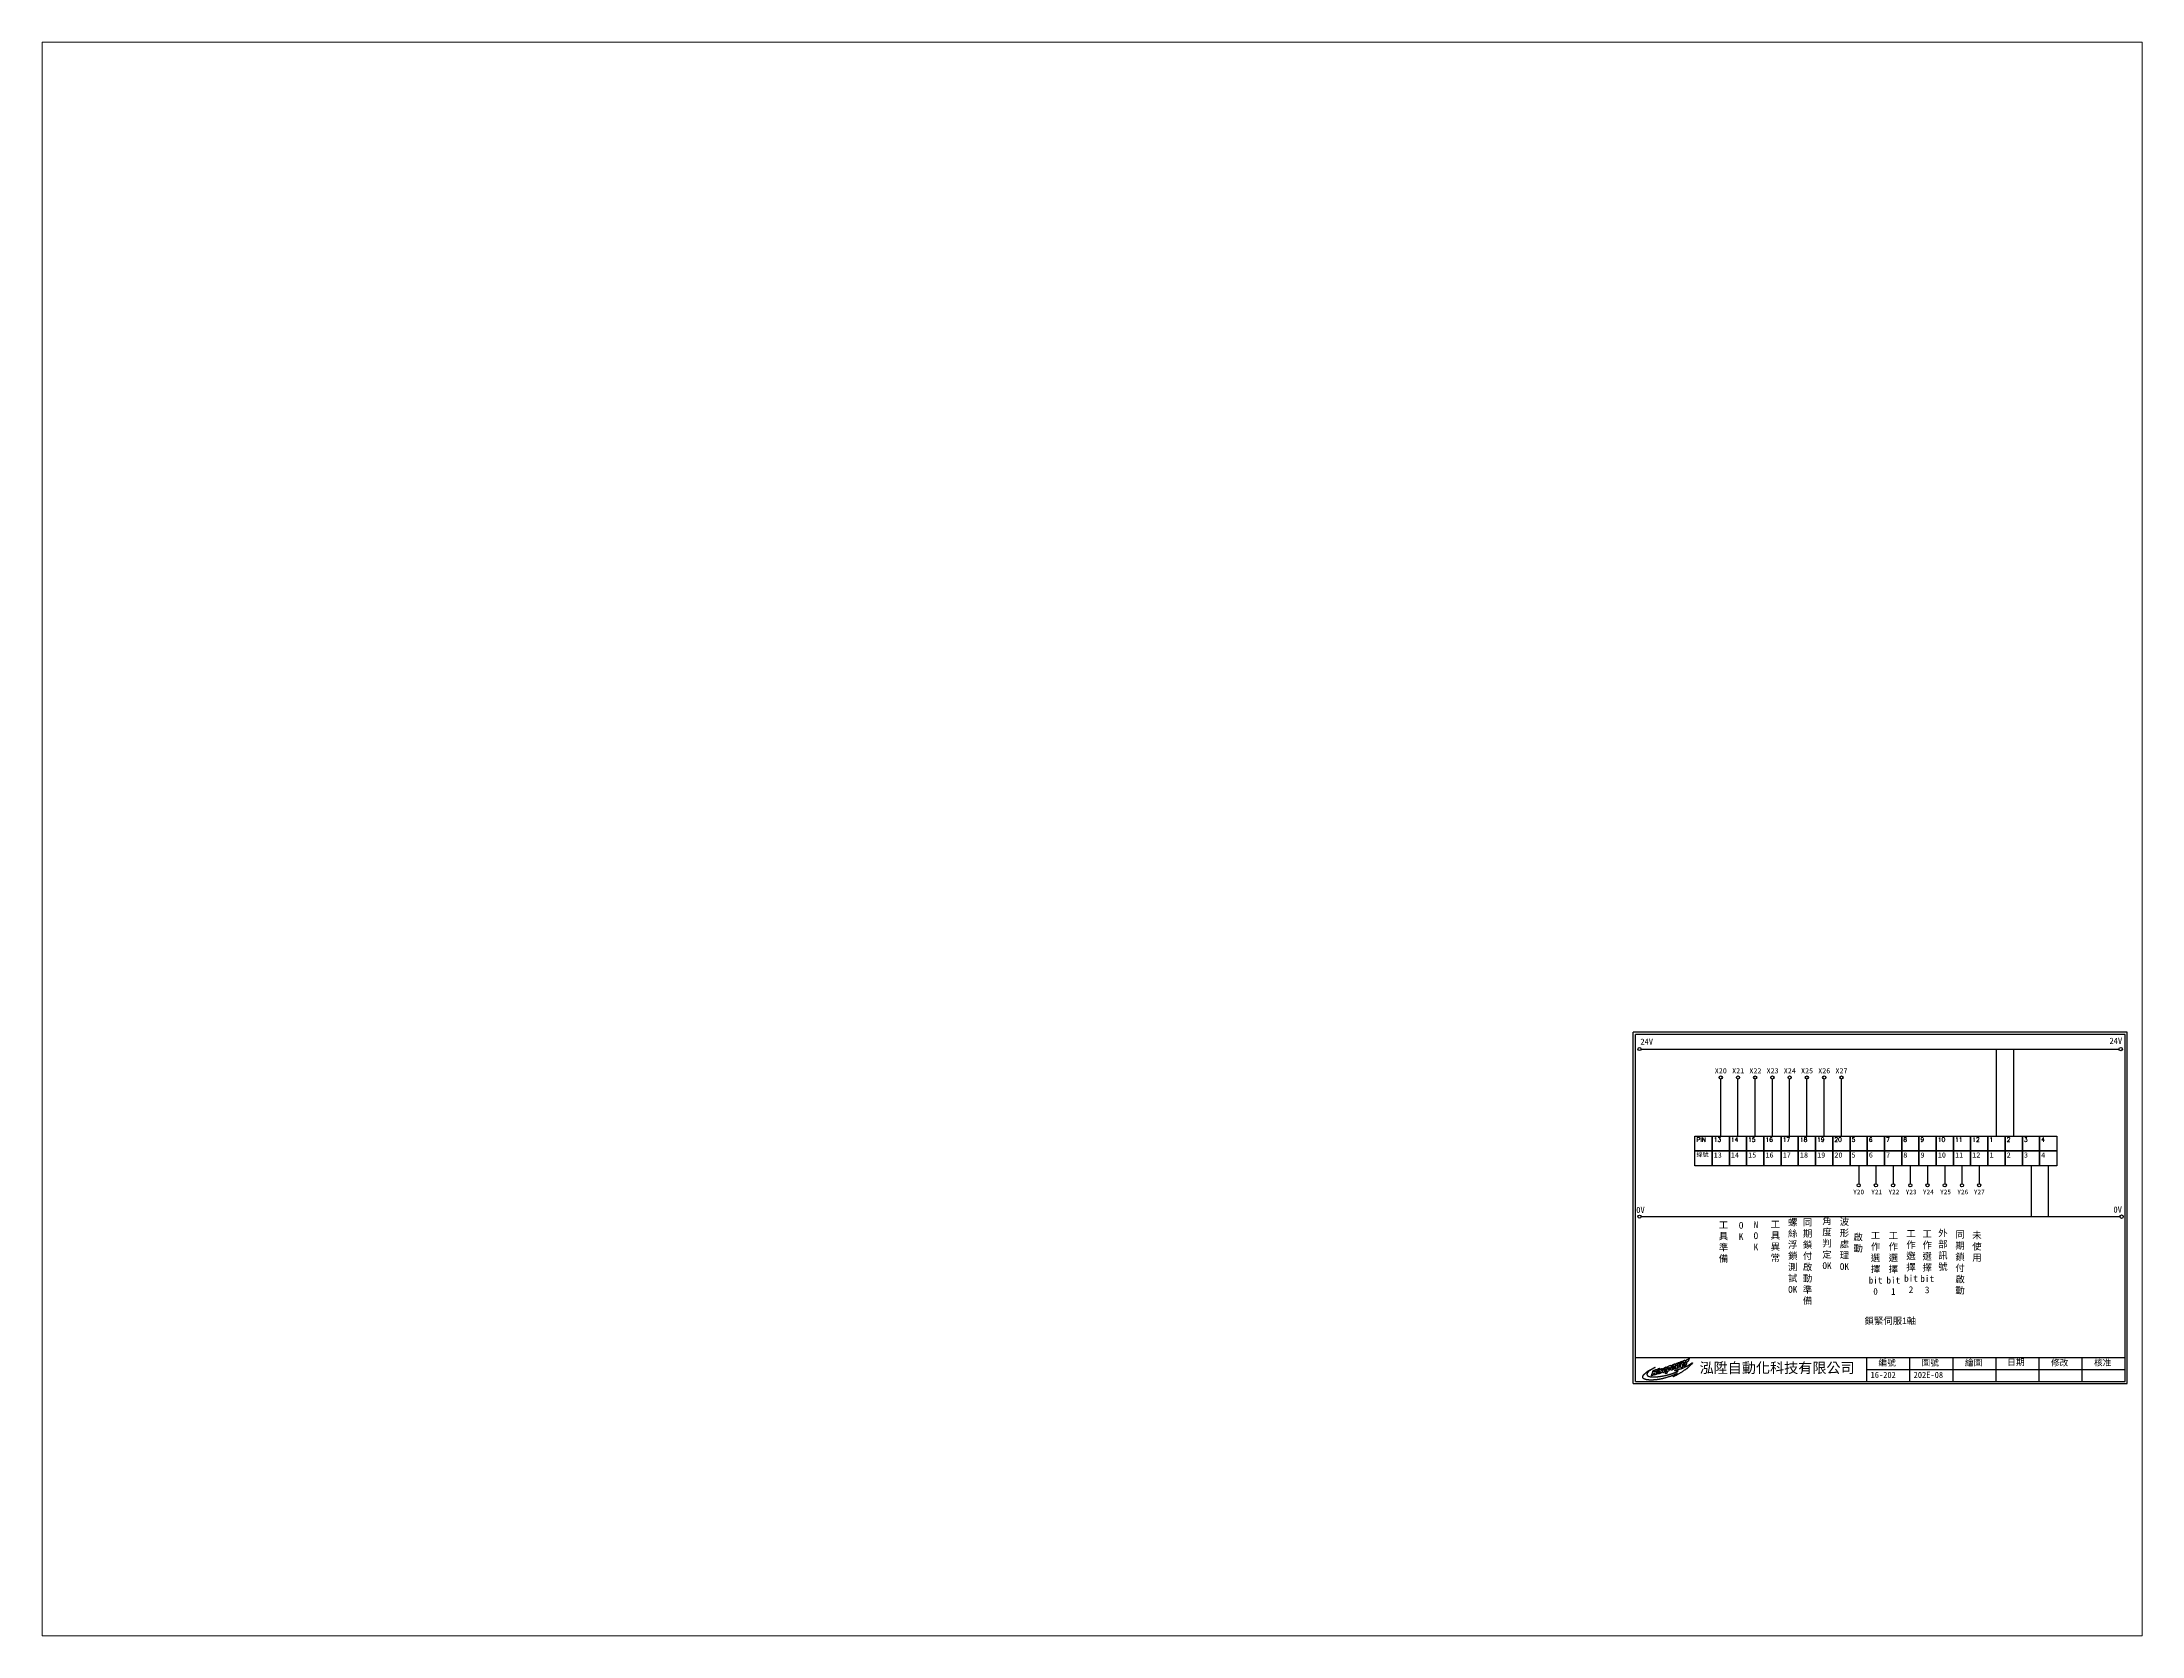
# Paper-space layout '配置1' of a CAD drawing. Extents: x 26 to 231, y 20 to 176.
# The model-space entities are those that its viewports show. They can reach past a viewport. Long polylines and large blocks are cut down to what shows.
import ezdxf

# ---------------------------------------------------------------- set-up
doc = ezdxf.new("R2010")
doc.units = 0
doc.layers.get('0').update_dxf_attribs({"linetype": 'CONTINUOUS'})
for name, color, linetype in [('圖框層', 7, 'CONTINUOUS'), ('標尺寸層', 3, 'CONTINUOUS'), ('輪廓線層', 7, 'CONTINUOUS')]:
    doc.layers.add(name, color=color, linetype=linetype)
doc.styles.add('CNS', font='romanc.shx', dxfattribs={"bigfont": 'chineset.shx'})
doc.styles.add('STSL', font='kaiu.ttf')

msp = doc.modelspace()

# ---------------------------------------------------------------- linework, layer by layer
for p, q in [((1136.8, -67.5), (1136.8, -17)), ((1146.8, -67.5), (1146.8, -17)), ((1056.7, -84.8), (1056.7, -95.2)), ((1066.7, -84.8), (1066.7, -95.2)), ((1076.7, -84.8), (1076.7, -95.2)), ((1086.7, -84.8), (1086.7, -95.2)), ((1096.7, -84.8), (1096.7, -95.2)), ((1106.7, -84.8), (1106.7, -95.2)), ((1116.7, -84.8), (1116.7, -95.2)), ((1126.7, -84.8), (1126.7, -95.2)), ((1156.8, -84.8), (1156.8, -114.3)), ((1166.8, -84.8), (1166.8, -114.3))]:
    msp.add_line(p, q)
for points in [[(961.6, -67.5), (971.6, -67.5), (971.6, -76.1), (961.6, -76.1)], [(971.6, -67.5), (981.6, -67.5), (981.6, -76.1), (971.6, -76.1)], [(981.6, -67.5), (991.6, -67.5), (991.6, -76.1), (981.6, -76.1)], [(991.6, -67.5), (1001.6, -67.5), (1001.6, -76.1), (991.6, -76.1)], [(1001.6, -67.5), (1011.6, -67.5), (1011.6, -76.1), (1001.6, -76.1)], [(1011.6, -67.5), (1021.6, -67.5), (1021.6, -76.1), (1011.6, -76.1)], [(1021.6, -67.5), (1031.7, -67.5), (1031.7, -76.1), (1021.6, -76.1)], [(1031.7, -67.5), (1041.7, -67.5), (1041.7, -76.1), (1031.7, -76.1)], [(1041.7, -67.5), (1051.7, -67.5), (1051.7, -76.1), (1041.7, -76.1)], [(1051.7, -67.5), (1061.7, -67.5), (1061.7, -76.1), (1051.7, -76.1)], [(1061.7, -67.5), (1071.7, -67.5), (1071.7, -76.1), (1061.7, -76.1)], [(1071.7, -67.5), (1081.7, -67.5), (1081.7, -76.1), (1071.7, -76.1)], [(1081.7, -67.5), (1091.7, -67.5), (1091.7, -76.1), (1081.7, -76.1)], [(1091.7, -67.5), (1101.7, -67.5), (1101.7, -76.1), (1091.7, -76.1)], [(1101.7, -67.5), (1111.7, -67.5), (1111.7, -76.1), (1101.7, -76.1)], [(1111.7, -67.5), (1121.7, -67.5), (1121.7, -76.1), (1111.7, -76.1)], [(1121.7, -67.5), (1131.8, -67.5), (1131.8, -76.1), (1121.7, -76.1)], [(1131.8, -67.5), (1141.8, -67.5), (1141.8, -76.1), (1131.8, -76.1)], [(1141.8, -67.5), (1151.8, -67.5), (1151.8, -76.1), (1141.8, -76.1)], [(1151.8, -67.5), (1161.8, -67.5), (1161.8, -76.1), (1151.8, -76.1)], [(1161.8, -67.5), (1171.8, -67.5), (1171.8, -76.1), (1161.8, -76.1)], [(961.6, -76.1), (971.6, -76.1), (971.6, -84.8), (961.6, -84.8)], [(971.6, -76.1), (981.6, -76.1), (981.6, -84.8), (971.6, -84.8)], [(981.6, -76.1), (991.6, -76.1), (991.6, -84.8), (981.6, -84.8)], [(991.6, -76.1), (1001.6, -76.1), (1001.6, -84.8), (991.6, -84.8)], [(1001.6, -76.1), (1011.6, -76.1), (1011.6, -84.8), (1001.6, -84.8)], [(1011.6, -76.1), (1021.6, -76.1), (1021.6, -84.8), (1011.6, -84.8)], [(1021.6, -76.1), (1031.7, -76.1), (1031.7, -84.8), (1021.6, -84.8)], [(1031.7, -76.1), (1041.7, -76.1), (1041.7, -84.8), (1031.7, -84.8)], [(1041.7, -76.1), (1051.7, -76.1), (1051.7, -84.8), (1041.7, -84.8)], [(1051.7, -76.1), (1061.7, -76.1), (1061.7, -84.8), (1051.7, -84.8)], [(1061.7, -76.1), (1071.7, -76.1), (1071.7, -84.8), (1061.7, -84.8)], [(1071.7, -76.1), (1081.7, -76.1), (1081.7, -84.8), (1071.7, -84.8)], [(1081.7, -76.1), (1091.7, -76.1), (1091.7, -84.8), (1081.7, -84.8)], [(1091.7, -76.1), (1101.7, -76.1), (1101.7, -84.8), (1091.7, -84.8)], [(1101.7, -76.1), (1111.7, -76.1), (1111.7, -84.8), (1101.7, -84.8)], [(1111.7, -76.1), (1121.7, -76.1), (1121.7, -84.8), (1111.7, -84.8)], [(1121.7, -76.1), (1131.8, -76.1), (1131.8, -84.8), (1121.7, -84.8)], [(1131.8, -76.1), (1141.8, -76.1), (1141.8, -84.8), (1131.8, -84.8)], [(1141.8, -76.1), (1151.8, -76.1), (1151.8, -84.8), (1141.8, -84.8)], [(1151.8, -76.1), (1161.8, -76.1), (1161.8, -84.8), (1151.8, -84.8)], [(1161.8, -76.1), (1171.8, -76.1), (1171.8, -84.8), (1161.8, -84.8)]]:
    msp.add_lwpolyline(points, close=True)
for centre in [(1208.9, -17), (1209.4, -114.3)]:
    msp.add_circle(centre, 1)
at = {"layer": '圖框層', "color": 7}
for p, q in [((1212.7, -7.2), (925.7, -7.2)), ((925.7, -211.2), (925.7, -7.2)), ((1211.5, -8.5), (927, -8.5)), ((927, -210), (927, -8.5)), ((1211.5, -210), (1211.5, -8.5)), ((1212.7, -211.2), (1212.7, -7.2)), ((927, -196), (1211.5, -196)), ((1061.5, -210), (1061.5, -196)), ((1061.5, -203), (1211.5, -203)), ((1086.5, -210), (1086.5, -196)), ((1111.5, -210), (1111.5, -196)), ((1136.5, -210), (1136.5, -196)), ((1161.5, -210), (1161.5, -196)), ((1186.5, -210), (1186.5, -196)), ((925.7, -211.2), (1212.7, -211.2)), ((927, -210), (1211.5, -210))]:
    msp.add_line(p, q, dxfattribs=at)
at = {"layer": '標尺寸層', "color": 7}
for p, q in [((930.3, -17), (1207.9, -17)), ((930.5, -114.3), (1208.4, -114.3))]:
    msp.add_line(p, q, dxfattribs=at)
at = {"layer": '標尺寸層'}
for p, q in [((976.6, -67.5), (976.6, -34.4)), ((986.6, -67.5), (986.6, -34.4)), ((996.6, -67.5), (996.6, -34.4)), ((1006.6, -67.5), (1006.6, -34.4)), ((1016.6, -67.5), (1016.6, -34.4)), ((1026.6, -67.5), (1026.6, -34.4)), ((1036.7, -67.5), (1036.7, -34.4)), ((1046.7, -67.5), (1046.7, -34.4))]:
    msp.add_line(p, q, dxfattribs=at)
at = {"layer": '標尺寸層', "color": 7}
for centre in [(929.4, -17), (976.6, -33.5), (986.6, -33.5), (996.6, -33.5), (1006.6, -33.5), (1016.6, -33.5), (1026.6, -33.5), (1036.7, -33.5), (1046.7, -33.5), (1056.7, -96.1), (1066.7, -96.1), (1076.7, -96.1), (1086.7, -96.1), (1096.7, -96.1), (1106.7, -96.1), (1116.7, -96.1), (1126.7, -96.1), (929.4, -114.3)]:
    msp.add_circle(centre, 0.92, dxfattribs=at)
at = {"layer": '輪廓線層', "color": 1}
msp.add_lwpolyline([(950.3, -205.8), (950.1, -205.9), (949.8, -206), (949.5, -206.2), (949.2, -206.3), (948.9, -206.4), (948.5, -206.5), (948.2, -206.7), (948, -206.8), (947.7, -206.9), (947.5, -207), (947.3, -207.1), (947, -207.1), (946.8, -207.2), (946.6, -207.3), (946.4, -207.3), (946.2, -207.4), (945.9, -207.5), (945.6, -207.6), (945.3, -207.7), (945, -207.7), (944.7, -207.8), (944.5, -207.9), (944.2, -208), (943.9, -208.1), (943.6, -208.1), (943.4, -208.2), (943.2, -208.2), (943, -208.3), (942.7, -208.4), (942.5, -208.4), (942.4, -208.4), (942.2, -208.5), (942, -208.5), (941.8, -208.6), (941.6, -208.6), (941.4, -208.6), (941.2, -208.7), (941, -208.7), (940.9, -208.8), (940.7, -208.8), (940.5, -208.8), (940.3, -208.8), (940.1, -208.9), (940, -208.9), (939.8, -208.9), (939.6, -208.9), (939.4, -209), (939.3, -209), (939.1, -209), (938.9, -209), (938.8, -209), (938.6, -209.1), (938.5, -209.1), (938.3, -209.1), (938.2, -209.1), (938, -209.1), (937.8, -209.1), (937.6, -209.1), (937.5, -209.2), (937.3, -209.2), (937.1, -209.2), (936.9, -209.2), (936.8, -209.2), (936.6, -209.2), (936.4, -209.2), (936.3, -209.2), (936.1, -209.2), (936, -209.2), (935.9, -209.2), (935.7, -209.2), (935.6, -209.2), (935.5, -209.2), (935.3, -209.2), (935.2, -209.2), (935.1, -209.2), (935, -209.2), (934.9, -209.2), (934.8, -209.1), (934.6, -209.1), (934.5, -209.1), (934.4, -209.1), (934.3, -209.1), (934.2, -209.1), (934, -209.1), (933.9, -209), (933.8, -209), (933.6, -209), (933.5, -209), (933.3, -208.9), (933.2, -208.9), (933.1, -208.9), (932.9, -208.8), (932.8, -208.8), (932.7, -208.8), (932.6, -208.7), (932.4, -208.7), (932.3, -208.6), (932.2, -208.6), (932.1, -208.5), (932, -208.5), (932, -208.4), (931.9, -208.4), (931.8, -208.3), (931.8, -208.3), (931.7, -208.2), (931.7, -208.2), (931.6, -208.2), (931.6, -208.1), (931.6, -208.1), (931.6, -208), (931.5, -208), (931.5, -208), (931.5, -207.9), (931.5, -207.9), (931.5, -207.9), (931.5, -207.8), (931.4, -207.8), (931.4, -207.8), (931.4, -207.7), (931.4, -207.7), (931.4, -207.7), (931.4, -207.6), (931.4, -207.6), (931.4, -207.6), (931.4, -207.5), (931.4, -207.5), (931.4, -207.5), (931.4, -207.4), (931.4, -207.4), (931.4, -207.4), (931.4, -207.3), (931.4, -207.3), (931.4, -207.3), (931.4, -207.2), (931.4, -207.2), (931.4, -207.1), (931.4, -207.1), (931.4, -207.1), (931.4, -207), (931.4, -207), (931.4, -206.9), (931.4, -206.9), (931.4, -206.8), (931.5, -206.8), (931.5, -206.7), (931.5, -206.7), (931.6, -206.6), (931.6, -206.5), (931.7, -206.5), (931.7, -206.4), (931.8, -206.3), (931.8, -206.2), (931.9, -206.1), (932, -206), (932.1, -205.9), (932.1, -205.8), (932.2, -205.7), (932.3, -205.6), (932.4, -205.5), (932.5, -205.4), (932.6, -205.3), (932.8, -205.2), (932.9, -205.1), (933, -205), (933.1, -204.9), (933.3, -204.8), (933.4, -204.7), (933.5, -204.6), (933.7, -204.5), (933.8, -204.4), (933.9, -204.3), (934.1, -204.2), (934.2, -204.1), (934.3, -204), (934.5, -203.9), (934.6, -203.9), (934.7, -203.8), (934.8, -203.7), (934.9, -203.6), (935.1, -203.6), (935.2, -203.5), (935.3, -203.4), (935.4, -203.4), (935.5, -203.3), (935.6, -203.3), (935.7, -203.2), (935.8, -203.1), (935.9, -203.1), (936.1, -203), (936.2, -202.9), (936.3, -202.8), (936.5, -202.8), (936.7, -202.7), (936.9, -202.6), (937.1, -202.4), (937.3, -202.3), (937.5, -202.2), (937.7, -202.1), (937.9, -202), (938, -202), (938.1, -201.9), (938.2, -201.9), (938.3, -201.8), (938.4, -201.8), (938.4, -201.8), (938.4, -201.8), (938.4, -201.9), (938.4, -201.9), (938.4, -201.9), (938.3, -201.9), (938.2, -202), (938.2, -202), (938.1, -202.1), (938, -202.1), (937.9, -202.2), (937.8, -202.2), (937.7, -202.3), (937.6, -202.3), (937.5, -202.4), (937.4, -202.5), (937.2, -202.5), (937.1, -202.6), (937, -202.7), (936.9, -202.7), (936.7, -202.8), (936.6, -202.9), (936.5, -203), (936.3, -203.1), (936.2, -203.1), (936.1, -203.2), (936, -203.3), (935.8, -203.4), (935.7, -203.5), (935.6, -203.6), (935.5, -203.6), (935.4, -203.7), (935.3, -203.8), (935.1, -203.9), (935, -204), (934.9, -204.1), (934.8, -204.1), (934.7, -204.2), (934.6, -204.3), (934.5, -204.4), (934.5, -204.5), (934.4, -204.6), (934.3, -204.7), (934.2, -204.7), (934.2, -204.8), (934.1, -204.9), (934, -204.9), (934, -205), (933.9, -205.1), (933.9, -205.1), (933.9, -205.2), (933.8, -205.3), (933.8, -205.3), (933.8, -205.4), (933.8, -205.5), (933.7, -205.5), (933.7, -205.6), (933.7, -205.6), (933.7, -205.7), (933.7, -205.7), (933.7, -205.8), (933.7, -205.8), (933.7, -205.9), (933.7, -205.9), (933.7, -206), (933.7, -206), (933.7, -206.1), (933.7, -206.1), (933.7, -206.1), (933.7, -206.2), (933.8, -206.2), (933.8, -206.3), (933.8, -206.3), (933.8, -206.3), (933.8, -206.4), (933.8, -206.4), (933.9, -206.4), (933.9, -206.5), (933.9, -206.5), (934, -206.5), (934, -206.6), (934, -206.6), (934.1, -206.6), (934.1, -206.6), (934.1, -206.7), (934.2, -206.7), (934.2, -206.7), (934.3, -206.8), (934.3, -206.8), (934.4, -206.8), (934.5, -206.9), (934.5, -206.9), (934.6, -206.9), (934.7, -206.9), (934.7, -207), (934.8, -207), (934.9, -207), (934.9, -207.1), (935, -207.1), (935.1, -207.1), (935.1, -207.1), (935.2, -207.2), (935.3, -207.2), (935.4, -207.2), (935.5, -207.2), (935.5, -207.2), (935.6, -207.3), (935.7, -207.3), (935.8, -207.3), (935.9, -207.3), (936, -207.3), (936.1, -207.3), (936.3, -207.3), (936.4, -207.3), (936.5, -207.4), (936.6, -207.4), (936.8, -207.4), (936.9, -207.4), (937.1, -207.4), (937.2, -207.4), (937.3, -207.4), (937.5, -207.4), (937.7, -207.4), (937.8, -207.4), (938, -207.4), (938.2, -207.4), (938.4, -207.4), (938.6, -207.4), (938.8, -207.4), (939, -207.4), (939.2, -207.3), (939.4, -207.3), (939.5, -207.3), (939.7, -207.3), (939.9, -207.3), (940.1, -207.3), (940.2, -207.2), (940.4, -207.2), (940.6, -207.2), (940.7, -207.2), (940.9, -207.2), (941.1, -207.1), (941.2, -207.1), (941.4, -207.1), (941.6, -207.1), (941.8, -207), (942, -207), (942.2, -207), (942.5, -206.9), (942.7, -206.9), (943, -206.8), (943.2, -206.8), (943.5, -206.7), (943.8, -206.7), (944.1, -206.6), (944.4, -206.5), (944.7, -206.5), (944.9, -206.4), (945.2, -206.3), (945.5, -206.3), (945.7, -206.2), (946, -206.1), (946.2, -206.1), (946.5, -206), (946.7, -205.9), (946.9, -205.9), (947.1, -205.8), (947.3, -205.7), (947.5, -205.7), (947.7, -205.6), (947.8, -205.6), (948, -205.5), (948.1, -205.5), (948.2, -205.5), (948.3, -205.4), (948.4, -205.4), (948.5, -205.3), (948.6, -205.3), (948.8, -205.3), (948.9, -205.2), (949, -205.2), (949.2, -205.1), (949.4, -205), (949.5, -205), (949.7, -204.9), (949.9, -204.8), (950, -204.8), (950.2, -204.7), (950.3, -204.7), (950.5, -204.6), (950.6, -204.6), (950.7, -204.5), (950.8, -204.5), (950.9, -204.4), (951, -204.4), (951.1, -204.4), (951.2, -204.3), (951.4, -204.3), (951.5, -204.2), (951.6, -204.2), (951.6, -204.2), (951.7, -204.1), (951.8, -204.1), (951.8, -204.1), (951.8, -204), (951.8, -204), (951.8, -204), (951.7, -204), (951.7, -204), (951.6, -204), (951.5, -203.9), (951.5, -203.9), (951.4, -203.9), (951.3, -203.9), (951.2, -203.9), (951.1, -203.9), (951.1, -203.9), (951, -203.9), (950.9, -203.9), (950.8, -203.9), (950.7, -203.9), (950.6, -203.8), (950.5, -203.8), (950.4, -203.8), (950.3, -203.8), (950.2, -203.8), (950.2, -203.8), (950.1, -203.8), (950, -203.8), (950, -203.8), (949.9, -203.8), (949.9, -203.7), (949.8, -203.7), (949.8, -203.7), (949.8, -203.7), (949.8, -203.7), (949.8, -203.7), (949.8, -203.7), (949.9, -203.6), (949.9, -203.6), (950, -203.6), (950.1, -203.6), (950.2, -203.6), (950.3, -203.5), (950.4, -203.5), (950.5, -203.5), (950.6, -203.4), (950.8, -203.4), (951, -203.3), (951.1, -203.3), (951.3, -203.3), (951.5, -203.2), (951.6, -203.1), (951.8, -203.1), (952, -203), (952.2, -203), (952.4, -202.9), (952.6, -202.9), (952.7, -202.8), (952.9, -202.7), (953.1, -202.7), (953.3, -202.6), (953.5, -202.6), (953.7, -202.5), (953.9, -202.4), (954.1, -202.3), (954.3, -202.3), (954.5, -202.2), (954.8, -202.1), (955, -202), (955.3, -201.9), (955.6, -201.7), (955.8, -201.6), (956.1, -201.5), (956.3, -201.4), (956.6, -201.3), (956.8, -201.2), (957, -201.1), (957.2, -201), (957.4, -200.9), (957.6, -200.8), (957.7, -200.7), (957.9, -200.6), (958.1, -200.5), (958.2, -200.4), (958.4, -200.3), (958.6, -200.2), (958.7, -200), (958.9, -199.9), (959, -199.8), (959.2, -199.7), (959.3, -199.6), (959.5, -199.5), (959.6, -199.4), (959.7, -199.3), (959.8, -199.2), (959.9, -199.2), (960, -199.1), (960.1, -199.1), (960.1, -199.1), (960.1, -199.1), (960.1, -199.1), (960.1, -199.1), (960.1, -199.2), (960.1, -199.3), (960, -199.3), (960, -199.4), (959.9, -199.5), (959.9, -199.6), (959.8, -199.6), (959.8, -199.7), (959.7, -199.8), (959.7, -199.9), (959.6, -199.9), (959.6, -200), (959.5, -200.1), (959.4, -200.1), (959.4, -200.2), (959.3, -200.3), (959.2, -200.4), (959.2, -200.4), (959.1, -200.5), (959, -200.6), (958.9, -200.7), (958.8, -200.8), (958.7, -200.9), (958.5, -201), (958.4, -201.2), (958.3, -201.3), (958.1, -201.4), (958, -201.6), (957.8, -201.7), (957.7, -201.8), (957.5, -202), (957.3, -202.1), (957.2, -202.3), (957, -202.4), (956.8, -202.6), (956.6, -202.7), (956.4, -202.9), (956.2, -203), (955.9, -203.2), (955.7, -203.4), (955.4, -203.5), (955.2, -203.7), (954.9, -203.9), (954.7, -204.1), (954.4, -204.2), (954.1, -204.4), (953.9, -204.6), (953.6, -204.7), (953.4, -204.9), (953.1, -205), (952.8, -205.2), (952.6, -205.3), (952.3, -205.5), (952, -205.7), (951.8, -205.8), (951.5, -206), (951.3, -206.1), (951, -206.2), (950.8, -206.4), (950.6, -206.5), (950.4, -206.6), (950.2, -206.7), (950, -206.8), (949.8, -206.9), (949.7, -207), (949.6, -207), (949.5, -207.1), (949.4, -207.1), (949.3, -207.2), (949.2, -207.2), (949.1, -207.3), (949, -207.3), (949, -207.3), (948.9, -207.3), (948.9, -207.4), (948.9, -207.3), (948.9, -207.3), (948.9, -207.3), (949, -207.3), (949, -207.2), (949.1, -207.1), (949.2, -207.1), (949.3, -207), (949.4, -206.9), (949.5, -206.8), (949.7, -206.7), (949.8, -206.6), (950, -206.4), (950.2, -206.3), (950.3, -206.2), (950.5, -206.1), (950.6, -206), (950.8, -205.9), (950.9, -205.7), (951.1, -205.6), (951.2, -205.6), (951.3, -205.5), (951.4, -205.4), (951.4, -205.4), (951.4, -205.3), (951.4, -205.3), (951.4, -205.3), (951.3, -205.3), (951.3, -205.4), (951.1, -205.4), (951, -205.5), (950.8, -205.6), (950.6, -205.7)], close=True, dxfattribs=at)
at = {"layer": '輪廓線層', "color": 116}
for points in [[(939, -204.6), (939, -204.6), (939, -204.7), (939, -204.7), (939, -204.7), (939, -204.7), (939, -204.8), (939, -204.8), (939, -204.8), (939, -204.8), (939, -204.9), (939, -204.9), (939, -205), (939, -205), (939, -205), (939, -205.1), (939, -205.1), (939, -205.2), (939, -205.2), (938.9, -205.2), (938.9, -205.3), (938.9, -205.3), (938.9, -205.4), (938.9, -205.4), (938.9, -205.4), (938.9, -205.5), (938.9, -205.5), (938.8, -205.5), (938.8, -205.6), (938.8, -205.6), (938.8, -205.6), (938.8, -205.6), (938.8, -205.7), (938.8, -205.7), (938.8, -205.7), (938.8, -205.7), (938.8, -205.8), (938.8, -205.8), (938.8, -205.8), (938.8, -205.8), (938.8, -205.8), (938.8, -205.9), (938.8, -205.9), (938.8, -205.9), (938.8, -205.9), (938.8, -205.9), (938.8, -205.9), (938.8, -206), (938.8, -206), (938.8, -206), (938.8, -206), (938.8, -206), (938.8, -206), (938.8, -206), (938.7, -206), (938.7, -206), (938.7, -206), (938.7, -206), (938.7, -206.1), (938.7, -206.1), (938.6, -206.1), (938.6, -206.1), (938.6, -206.1), (938.6, -206.1), (938.5, -206.1), (938.5, -206.1), (938.5, -206.1), (938.4, -206.1), (938.4, -206.1), (938.4, -206.2), (938.3, -206.2), (938.3, -206.2), (938.3, -206.2), (938.2, -206.2), (938.2, -206.2), (938.2, -206.2), (938.1, -206.2), (938.1, -206.2), (938.1, -206.2), (938, -206.3), (938, -206.3), (938, -206.3), (938, -206.3), (938, -206.3), (937.9, -206.3), (937.9, -206.3), (937.9, -206.3), (937.9, -206.3), (937.9, -206.2), (937.9, -206.2), (937.9, -206.2), (937.9, -206.2), (937.9, -206.2), (937.9, -206.1), (937.9, -206.1), (937.9, -206.1), (937.9, -206.1), (937.9, -206), (937.9, -206), (937.9, -206), (937.9, -206), (937.9, -205.9), (938, -205.9), (938, -205.9), (938, -205.9), (938, -205.8), (938, -205.8), (938, -205.8), (938, -205.7), (938, -205.7), (938, -205.7), (938, -205.7), (938, -205.6), (938, -205.6), (938.1, -205.6), (938.1, -205.6), (938.1, -205.5), (938.1, -205.5), (938.1, -205.5), (938.1, -205.5), (938.1, -205.4), (938.1, -205.4), (938.1, -205.4), (938.1, -205.4), (938.1, -205.4), (938.1, -205.3), (938.1, -205.3), (938.1, -205.3), (938.1, -205.3), (938.1, -205.3), (938.1, -205.3), (938.1, -205.3), (938.1, -205.3), (938.1, -205.3), (938.1, -205.3), (938.1, -205.3), (938.1, -205.3), (938, -205.3), (938, -205.3), (938, -205.2), (938, -205.2), (938, -205.2), (938, -205.2), (938, -205.2), (938, -205.3), (937.9, -205.3), (937.9, -205.3), (937.9, -205.3), (937.9, -205.3), (937.9, -205.3), (937.9, -205.3), (937.8, -205.3), (937.8, -205.3), (937.8, -205.3), (937.8, -205.3), (937.8, -205.3), (937.7, -205.3), (937.7, -205.3), (937.7, -205.3), (937.7, -205.3), (937.7, -205.3), (937.6, -205.4), (937.6, -205.4), (937.6, -205.4), (937.6, -205.4), (937.6, -205.4), (937.6, -205.4), (937.6, -205.4), (937.6, -205.5), (937.6, -205.5), (937.5, -205.5), (937.5, -205.5), (937.5, -205.5), (937.5, -205.5), (937.5, -205.5), (937.5, -205.5), (937.5, -205.6), (937.5, -205.6), (937.5, -205.6), (937.5, -205.6), (937.5, -205.6), (937.5, -205.6), (937.5, -205.7), (937.5, -205.7), (937.5, -205.7), (937.5, -205.7), (937.5, -205.8), (937.5, -205.8), (937.4, -205.8), (937.4, -205.8), (937.4, -205.9), (937.4, -205.9), (937.4, -205.9), (937.4, -205.9), (937.4, -206), (937.4, -206), (937.4, -206), (937.4, -206), (937.4, -206.1), (937.3, -206.1), (937.3, -206.1), (937.3, -206.1), (937.3, -206.2), (937.3, -206.2), (937.3, -206.2), (937.3, -206.2), (937.3, -206.3), (937.3, -206.3), (937.3, -206.3), (937.3, -206.3), (937.3, -206.3), (937.3, -206.4), (937.3, -206.4), (937.3, -206.4), (937.2, -206.4), (937.2, -206.4), (937.2, -206.4), (937.2, -206.5), (937.2, -206.5), (937.2, -206.5), (937.1, -206.5), (937.1, -206.5), (937.1, -206.5), (937, -206.5), (937, -206.5), (937, -206.6), (936.9, -206.6), (936.9, -206.6), (936.8, -206.6), (936.8, -206.6), (936.7, -206.6), (936.7, -206.6), (936.6, -206.6), (936.6, -206.7), (936.5, -206.7), (936.5, -206.7), (936.5, -206.7), (936.4, -206.7), (936.4, -206.7), (936.4, -206.7), (936.4, -206.7), (936.4, -206.7), (936.4, -206.6), (936.4, -206.6), (936.4, -206.6), (936.4, -206.5), (936.4, -206.5), (936.4, -206.5), (936.4, -206.4), (936.5, -206.4), (936.5, -206.4), (936.5, -206.3), (936.5, -206.3), (936.5, -206.3), (936.5, -206.2), (936.5, -206.2), (936.5, -206.2), (936.6, -206.1), (936.6, -206.1), (936.6, -206.1), (936.6, -206), (936.6, -206), (936.6, -206), (936.6, -205.9), (936.6, -205.9), (936.6, -205.9), (936.6, -205.8), (936.6, -205.8), (936.7, -205.8), (936.7, -205.7), (936.7, -205.7), (936.7, -205.7), (936.7, -205.6), (936.7, -205.6), (936.7, -205.5), (936.8, -205.5), (936.8, -205.4), (936.8, -205.4), (936.8, -205.3), (936.8, -205.3), (936.9, -205.2), (936.9, -205.2), (936.9, -205.1), (936.9, -205.1), (936.9, -205.1), (936.9, -205), (936.9, -205), (937, -204.9), (937, -204.9), (937, -204.9), (937, -204.8), (937, -204.8), (937, -204.7), (937, -204.7), (937, -204.7), (937.1, -204.6), (937.1, -204.6), (937.1, -204.6), (937.1, -204.6), (937.1, -204.6), (937.1, -204.5), (937.1, -204.5), (937.1, -204.5), (937.1, -204.4), (937.1, -204.4), (937.1, -204.4), (937.2, -204.3), (937.2, -204.3), (937.2, -204.2), (937.2, -204.1), (937.2, -204.1), (937.2, -204), (937.3, -204), (937.3, -203.9), (937.3, -203.9), (937.3, -203.9), (937.3, -203.8), (937.3, -203.8), (937.3, -203.8), (937.4, -203.7), (937.4, -203.7), (937.4, -203.7), (937.4, -203.7), (937.4, -203.7), (937.4, -203.6), (937.5, -203.6), (937.5, -203.6), (937.6, -203.6), (937.7, -203.5), (937.9, -203.5), (938, -203.4), (938.2, -203.4), (938.3, -203.3), (938.5, -203.2), (938.7, -203.2), (938.8, -203.1), (938.9, -203.1), (939.1, -203.1), (939.1, -203), (939.2, -203), (939.3, -203), (939.3, -203), (939.3, -203), (939.3, -203), (939.4, -203), (939.4, -203), (939.4, -203), (939.4, -203), (939.4, -203), (939.4, -203), (939.5, -203), (939.5, -203), (939.5, -203), (939.5, -203), (939.5, -203.1), (939.5, -203.1), (939.5, -203.1), (939.5, -203.1), (939.5, -203.1), (939.6, -203.1), (939.6, -203.2), (939.6, -203.2), (939.6, -203.2), (939.6, -203.2), (939.6, -203.3), (939.6, -203.3), (939.6, -203.3), (939.6, -203.3), (939.6, -203.4), (939.6, -203.4), (939.6, -203.4), (939.6, -203.5), (939.5, -203.5), (939.5, -203.5), (939.5, -203.6), (939.5, -203.6), (939.5, -203.6), (939.5, -203.7), (939.5, -203.7), (939.5, -203.7), (939.4, -203.8), (939.4, -203.8), (939.4, -203.8), (939.4, -203.9), (939.4, -203.9), (939.3, -203.9), (939.3, -204), (939.3, -204), (939.3, -204), (939.3, -204.1), (939.2, -204.1), (939.2, -204.1), (939.2, -204.2), (939.2, -204.2), (939.1, -204.2), (939.1, -204.3), (939.1, -204.3), (939.1, -204.3), (939, -204.4), (939, -204.4), (939, -204.4), (939, -204.4), (939, -204.4), (938.9, -204.5), (938.9, -204.5), (938.9, -204.5), (938.9, -204.5), (938.9, -204.5), (938.8, -204.5), (938.8, -204.5), (938.8, -204.5), (938.8, -204.6), (938.8, -204.6), (938.8, -204.6), (938.8, -204.6), (938.8, -204.6), (938.8, -204.6), (938.8, -204.6), (938.9, -204.6), (938.9, -204.6), (938.9, -204.6), (938.9, -204.6), (938.9, -204.6), (939, -204.6)], [(938.3, -204.4), (938.3, -204.4), (938.3, -204.5), (938.3, -204.5), (938.2, -204.5), (938.2, -204.5), (938.2, -204.5), (938.2, -204.5), (938.1, -204.5), (938.1, -204.5), (938.1, -204.5), (938.1, -204.5), (938, -204.5), (938, -204.5), (938, -204.5), (938, -204.5), (938, -204.5), (938, -204.5), (937.9, -204.5), (937.9, -204.5), (937.9, -204.5), (937.9, -204.5), (937.9, -204.5), (937.9, -204.4), (937.9, -204.4), (937.9, -204.4), (937.9, -204.4), (937.9, -204.4), (937.9, -204.4), (938, -204.3), (938, -204.3), (938, -204.3), (938, -204.3), (938, -204.2), (938, -204.2), (938, -204.2), (938, -204.2), (938, -204.2), (938, -204.1), (938.1, -204.1), (938.1, -204.1), (938.1, -204.1), (938.1, -204), (938.2, -204), (938.2, -204), (938.2, -204), (938.3, -204), (938.3, -204), (938.3, -204), (938.4, -203.9), (938.4, -203.9), (938.4, -203.9), (938.5, -203.9), (938.5, -203.9), (938.5, -203.9), (938.5, -203.9), (938.5, -203.9), (938.6, -203.9), (938.6, -203.9), (938.6, -203.9), (938.6, -204), (938.6, -204), (938.6, -204), (938.6, -204), (938.6, -204), (938.6, -204), (938.6, -204), (938.6, -204), (938.6, -204.1), (938.6, -204.1), (938.6, -204.1), (938.6, -204.1), (938.6, -204.1), (938.6, -204.2), (938.6, -204.2), (938.6, -204.2), (938.6, -204.2), (938.5, -204.3), (938.5, -204.3), (938.5, -204.3), (938.5, -204.3), (938.5, -204.3), (938.5, -204.3), (938.5, -204.4), (938.4, -204.4), (938.4, -204.4), (938.4, -204.4), (938.4, -204.4)], [(940, -203.4), (940.8, -203.1), (939.9, -205.7), (939.1, -205.9)], [(940.3, -202.5), (941.1, -202.2), (940.9, -202.9), (940, -203.2)], [(941.8, -203.3), (941.8, -203.3), (941.8, -203.3), (941.8, -203.3), (941.8, -203.3), (941.7, -203.3), (941.7, -203.3), (941.7, -203.4), (941.7, -203.4), (941.7, -203.4), (941.7, -203.4), (941.7, -203.4), (941.7, -203.4), (941.7, -203.4), (941.7, -203.4), (941.7, -203.5), (941.7, -203.5), (941.7, -203.5), (941.8, -203.5), (941.8, -203.5), (941.8, -203.5), (941.8, -203.5), (941.8, -203.5), (941.8, -203.5), (941.9, -203.5), (941.9, -203.5), (941.9, -203.5), (942, -203.5), (942, -203.5), (942, -203.5), (942.1, -203.5), (942.1, -203.5), (942.2, -203.5), (942.2, -203.5), (942.2, -203.5), (942.3, -203.5), (942.3, -203.5), (942.3, -203.5), (942.4, -203.5), (942.4, -203.5), (942.4, -203.5), (942.4, -203.6), (942.4, -203.6), (942.5, -203.6), (942.5, -203.6), (942.5, -203.6), (942.5, -203.6), (942.5, -203.6), (942.5, -203.6), (942.5, -203.6), (942.5, -203.7), (942.5, -203.7), (942.5, -203.7), (942.5, -203.7), (942.5, -203.7), (942.5, -203.8), (942.5, -203.8), (942.5, -203.8), (942.5, -203.8), (942.5, -203.8), (942.5, -203.9), (942.5, -203.9), (942.5, -203.9), (942.5, -203.9), (942.5, -203.9), (942.5, -203.9), (942.5, -203.9), (942.5, -204), (942.5, -204), (942.5, -204), (942.5, -204), (942.5, -204), (942.5, -204), (942.5, -204.1), (942.5, -204.1), (942.5, -204.1), (942.5, -204.2), (942.5, -204.2), (942.4, -204.3), (942.4, -204.3), (942.4, -204.3), (942.4, -204.4), (942.4, -204.4), (942.3, -204.5), (942.3, -204.5), (942.3, -204.6), (942.3, -204.6), (942.2, -204.6), (942.2, -204.7), (942.2, -204.7), (942.1, -204.8), (942.1, -204.8), (942.1, -204.8), (942, -204.9), (942, -204.9), (942, -205), (941.9, -205), (941.9, -205), (941.8, -205.1), (941.8, -205.1), (941.8, -205.1), (941.7, -205.1), (941.7, -205.2), (941.6, -205.2), (941.6, -205.2), (941.6, -205.2), (941.5, -205.3), (941.5, -205.3), (941.4, -205.3), (941.4, -205.3), (941.4, -205.3), (941.3, -205.4), (941.3, -205.4), (941.3, -205.4), (941.2, -205.4), (941.2, -205.4), (941.2, -205.4), (941.1, -205.4), (941.1, -205.5), (941.1, -205.5), (941, -205.5), (941, -205.5), (941, -205.5), (940.9, -205.5), (940.9, -205.5), (940.9, -205.5), (940.9, -205.5), (940.8, -205.5), (940.8, -205.5), (940.8, -205.5), (940.7, -205.5), (940.7, -205.5), (940.7, -205.5), (940.7, -205.5), (940.6, -205.5), (940.6, -205.5), (940.6, -205.5), (940.6, -205.5), (940.6, -205.5), (940.5, -205.4), (940.5, -205.4), (940.5, -205.4), (940.5, -205.4), (940.5, -205.4), (940.5, -205.4), (940.4, -205.3), (940.4, -205.3), (940.4, -205.3), (940.4, -205.3), (940.4, -205.3), (940.4, -205.2), (940.4, -205.2), (940.4, -205.2), (940.4, -205.2), (940.4, -205.1), (940.4, -205.1), (940.4, -205.1), (940.4, -205.1), (940.4, -205), (940.4, -205), (940.4, -205), (940.4, -205), (940.4, -205), (940.4, -204.9), (940.4, -204.9), (940.4, -204.9), (940.4, -204.9), (940.4, -204.9), (940.4, -204.9), (940.4, -204.8), (940.4, -204.8), (940.5, -204.8), (940.5, -204.8), (940.5, -204.8), (940.5, -204.8), (940.5, -204.8), (940.5, -204.7), (940.5, -204.7), (940.6, -204.7), (940.6, -204.7), (940.6, -204.7), (940.6, -204.7), (940.7, -204.7), (940.7, -204.7), (940.7, -204.7), (940.7, -204.7), (940.8, -204.7), (940.8, -204.6), (940.8, -204.6), (940.9, -204.6), (940.9, -204.6), (940.9, -204.6), (940.9, -204.6), (941, -204.6), (941, -204.6), (941, -204.6), (941, -204.6), (941.1, -204.6), (941.1, -204.6), (941.1, -204.5), (941.1, -204.5), (941.1, -204.5), (941.2, -204.5), (941.2, -204.5), (941.2, -204.5), (941.2, -204.5), (941.2, -204.5), (941.2, -204.5), (941.2, -204.5), (941.2, -204.6), (941.2, -204.6), (941.2, -204.6), (941.2, -204.6), (941.2, -204.6), (941.2, -204.6), (941.2, -204.6), (941.2, -204.7), (941.2, -204.7), (941.2, -204.7), (941.2, -204.7), (941.2, -204.7), (941.2, -204.7), (941.2, -204.7), (941.2, -204.7), (941.2, -204.7), (941.3, -204.7), (941.3, -204.8), (941.3, -204.8), (941.3, -204.8), (941.3, -204.8), (941.3, -204.8), (941.3, -204.8), (941.3, -204.8), (941.3, -204.8), (941.4, -204.8), (941.4, -204.7), (941.4, -204.7), (941.4, -204.7), (941.5, -204.7), (941.5, -204.7), (941.5, -204.7), (941.5, -204.7), (941.5, -204.7), (941.5, -204.7), (941.5, -204.7), (941.6, -204.7), (941.6, -204.6), (941.6, -204.6), (941.6, -204.6), (941.6, -204.6), (941.6, -204.6), (941.6, -204.6), (941.6, -204.6), (941.6, -204.5), (941.6, -204.5), (941.6, -204.5), (941.6, -204.5), (941.6, -204.5), (941.6, -204.5), (941.6, -204.5), (941.6, -204.4), (941.6, -204.4), (941.6, -204.4), (941.6, -204.4), (941.6, -204.4), (941.6, -204.4), (941.6, -204.4), (941.6, -204.4), (941.6, -204.4), (941.6, -204.4), (941.5, -204.4), (941.5, -204.4), (941.5, -204.4), (941.5, -204.4), (941.5, -204.4), (941.4, -204.4), (941.4, -204.4), (941.4, -204.4), (941.3, -204.4), (941.3, -204.4), (941.3, -204.4), (941.2, -204.4), (941.2, -204.4), (941.2, -204.4), (941.1, -204.3), (941.1, -204.3), (941.1, -204.3), (941, -204.3), (941, -204.3), (941, -204.3), (941, -204.3), (940.9, -204.3), (940.9, -204.3), (940.9, -204.3), (940.9, -204.3), (940.9, -204.3), (940.9, -204.3), (940.8, -204.3), (940.8, -204.2), (940.8, -204.2), (940.8, -204.2), (940.8, -204.2), (940.8, -204.2), (940.8, -204.2), (940.8, -204.1), (940.8, -204.1), (940.8, -204.1), (940.8, -204.1), (940.8, -204), (940.8, -204), (940.8, -204), (940.8, -204), (940.8, -204), (940.8, -203.9), (940.8, -203.9), (940.8, -203.9), (940.8, -203.9), (940.9, -203.8), (940.9, -203.8), (940.9, -203.8), (940.9, -203.8), (940.9, -203.8), (940.9, -203.8), (940.9, -203.7), (940.9, -203.7), (940.9, -203.7), (940.9, -203.7), (940.9, -203.7), (940.9, -203.6), (940.9, -203.6), (941, -203.6), (941, -203.6), (941, -203.5), (941, -203.5), (941, -203.5), (941, -203.4), (941, -203.4), (941.1, -203.4), (941.1, -203.3), (941.1, -203.3), (941.1, -203.3), (941.1, -203.3), (941.2, -203.2), (941.2, -203.2), (941.2, -203.2), (941.2, -203.1), (941.3, -203.1), (941.3, -203.1), (941.3, -203), (941.4, -203), (941.4, -203), (941.4, -202.9), (941.5, -202.9), (941.5, -202.9), (941.6, -202.8), (941.6, -202.8), (941.6, -202.8), (941.7, -202.8), (941.7, -202.7), (941.7, -202.7), (941.8, -202.7), (941.8, -202.7), (941.8, -202.7), (941.9, -202.7), (941.9, -202.6), (941.9, -202.6), (942, -202.6), (942, -202.6), (942, -202.6), (942.1, -202.6), (942.1, -202.6), (942.1, -202.6), (942.1, -202.5), (942.2, -202.5), (942.2, -202.5), (942.2, -202.5), (942.3, -202.5), (942.3, -202.5), (942.3, -202.5), (942.3, -202.5), (942.4, -202.5), (942.4, -202.5), (942.4, -202.5), (942.4, -202.4), (942.4, -202.4), (942.5, -202.4), (942.5, -202.4), (942.5, -202.4), (942.5, -202.4), (942.5, -202.4), (942.5, -202.4), (942.6, -202.4), (942.6, -202.4), (942.6, -202.4), (942.6, -202.4), (942.6, -202.4), (942.6, -202.5), (942.7, -202.5), (942.7, -202.5), (942.7, -202.5), (942.7, -202.5), (942.7, -202.5), (942.7, -202.5), (942.7, -202.5), (942.8, -202.5), (942.8, -202.5), (942.8, -202.5), (942.8, -202.6), (942.8, -202.6), (942.8, -202.6), (942.8, -202.6), (942.8, -202.6), (942.8, -202.6), (942.8, -202.6), (942.8, -202.7), (942.8, -202.7), (942.8, -202.7), (942.8, -202.7), (942.8, -202.7), (942.8, -202.8), (942.8, -202.8), (942.8, -202.8), (942.8, -202.8), (942.8, -202.9), (942.8, -202.9), (942.8, -202.9), (942.8, -202.9), (942.8, -203), (942.8, -203), (942.8, -203), (942.8, -203), (942.7, -203.1), (942.7, -203.1), (942.7, -203.1), (942.6, -203.2), (942.5, -203.2), (942.5, -203.2), (942.4, -203.2), (942.3, -203.3), (942.3, -203.3), (942.2, -203.3), (942.2, -203.3), (942.1, -203.3), (942.1, -203.3), (942.1, -203.3), (942.1, -203.3), (942.1, -203.2), (942.1, -203.2), (942.1, -203.2), (942.1, -203.2), (942.1, -203.2), (942.1, -203.2), (942.1, -203.2), (942, -203.2), (942, -203.2), (942, -203.2), (942, -203.1), (942, -203.1), (942, -203.1), (942, -203.1), (942, -203.1), (941.9, -203.2), (941.9, -203.2), (941.9, -203.2), (941.9, -203.2), (941.9, -203.2), (941.9, -203.2), (941.9, -203.2), (941.8, -203.2), (941.8, -203.2), (941.8, -203.2), (941.8, -203.2)], [(943.5, -203.9), (943.5, -203.9), (943.5, -203.9), (943.5, -203.9), (943.5, -203.9), (943.5, -203.9), (943.5, -203.9), (943.5, -204), (943.5, -204), (943.5, -204), (943.6, -204), (943.6, -204), (943.6, -204), (943.6, -204), (943.6, -204), (943.6, -204), (943.6, -204), (943.7, -204), (943.7, -204), (943.7, -204), (943.7, -204), (943.7, -204), (943.8, -204), (943.8, -204), (943.8, -204), (943.8, -204), (943.9, -204), (943.9, -203.9), (943.9, -203.9), (943.9, -203.9), (943.9, -203.9), (944, -203.9), (944, -203.9), (944, -203.9), (944, -203.8), (944, -203.8), (944, -203.8), (944, -203.8), (944.1, -203.8), (944.1, -203.8), (944.1, -203.8), (944.1, -203.7), (944.1, -203.7), (944.1, -203.7), (944.1, -203.7), (944.1, -203.7), (944.2, -203.7), (944.2, -203.7), (944.2, -203.7), (944.3, -203.7), (944.3, -203.6), (944.4, -203.6), (944.5, -203.6), (944.5, -203.6), (944.6, -203.6), (944.6, -203.6), (944.7, -203.6), (944.7, -203.6), (944.7, -203.6), (944.7, -203.6), (944.7, -203.6), (944.7, -203.6), (944.7, -203.6), (944.7, -203.7), (944.7, -203.7), (944.7, -203.7), (944.7, -203.7), (944.7, -203.8), (944.7, -203.8), (944.6, -203.8), (944.6, -203.8), (944.6, -203.9), (944.6, -203.9), (944.6, -203.9), (944.5, -204), (944.5, -204), (944.5, -204), (944.5, -204), (944.5, -204.1), (944.4, -204.1), (944.4, -204.1), (944.4, -204.1), (944.4, -204.2), (944.4, -204.2), (944.3, -204.2), (944.3, -204.3), (944.3, -204.3), (944.2, -204.3), (944.2, -204.3), (944.2, -204.4), (944.1, -204.4), (944.1, -204.4), (944.1, -204.5), (944, -204.5), (944, -204.5), (944, -204.5), (943.9, -204.6), (943.9, -204.6), (943.8, -204.6), (943.8, -204.6), (943.8, -204.7), (943.7, -204.7), (943.7, -204.7), (943.6, -204.7), (943.6, -204.8), (943.6, -204.8), (943.5, -204.8), (943.5, -204.8), (943.5, -204.8), (943.4, -204.8), (943.4, -204.8), (943.4, -204.8), (943.3, -204.8), (943.3, -204.8), (943.3, -204.9), (943.2, -204.9), (943.2, -204.9), (943.2, -204.9), (943.1, -204.9), (943.1, -204.9), (943.1, -204.9), (943.1, -204.9), (943, -204.8), (943, -204.8), (943, -204.8), (942.9, -204.8), (942.9, -204.8), (942.9, -204.8), (942.8, -204.8), (942.8, -204.7), (942.8, -204.7), (942.8, -204.7), (942.8, -204.7), (942.8, -204.7), (942.8, -204.6), (942.8, -204.6), (942.7, -204.6), (942.7, -204.6), (942.7, -204.5), (942.7, -204.5), (942.7, -204.5), (942.7, -204.4), (942.7, -204.4), (942.7, -204.4), (942.7, -204.3), (942.7, -204.3), (942.7, -204.3), (942.7, -204.2), (942.7, -204.2), (942.7, -204.1), (942.7, -204.1), (942.7, -204.1), (942.7, -204), (942.7, -204), (942.7, -203.9), (942.8, -203.9), (942.8, -203.8), (942.8, -203.8), (942.8, -203.7), (942.8, -203.7), (942.8, -203.6), (942.8, -203.6), (942.9, -203.6), (942.9, -203.5), (942.9, -203.5), (942.9, -203.4), (942.9, -203.4), (942.9, -203.4), (943, -203.3), (943, -203.3), (943, -203.2), (943, -203.2), (943, -203.1), (943.1, -203.1), (943.1, -203), (943.1, -203), (943.2, -203), (943.2, -202.9), (943.2, -202.9), (943.2, -202.8), (943.3, -202.8), (943.3, -202.7), (943.3, -202.7), (943.4, -202.6), (943.4, -202.6), (943.5, -202.5), (943.5, -202.4), (943.6, -202.4), (943.6, -202.3), (943.7, -202.2), (943.8, -202.2), (943.8, -202.1), (943.9, -202.1), (943.9, -202), (944, -202), (944.1, -201.9), (944.1, -201.9), (944.2, -201.9), (944.2, -201.8), (944.3, -201.8), (944.3, -201.8), (944.3, -201.7), (944.4, -201.7), (944.4, -201.7), (944.5, -201.7), (944.5, -201.7), (944.5, -201.7), (944.6, -201.7), (944.6, -201.7), (944.6, -201.6), (944.7, -201.6), (944.7, -201.6), (944.7, -201.6), (944.8, -201.6), (944.8, -201.6), (944.8, -201.6), (944.9, -201.6), (944.9, -201.6), (944.9, -201.7), (944.9, -201.7), (945, -201.7), (945, -201.7), (945, -201.7), (945, -201.7), (945, -201.7), (945.1, -201.7), (945.1, -201.7), (945.1, -201.7), (945.1, -201.7), (945.1, -201.8), (945.1, -201.8), (945.1, -201.8), (945.2, -201.8), (945.2, -201.8), (945.2, -201.8), (945.2, -201.9), (945.2, -201.9), (945.2, -201.9), (945.2, -202), (945.2, -202), (945.2, -202), (945.2, -202), (945.2, -202.1), (945.2, -202.1), (945.2, -202.1), (945.2, -202.2), (945.2, -202.2), (945.2, -202.2), (945.2, -202.3), (945.2, -202.3), (945.2, -202.4), (945.2, -202.4), (945.2, -202.4), (945.2, -202.5), (945.2, -202.5), (945.2, -202.6), (945.2, -202.6), (945.1, -202.6), (945.1, -202.7), (945.1, -202.7), (945.1, -202.8), (945.1, -202.8), (945.1, -202.8), (945.1, -202.9), (945.1, -202.9), (945.1, -202.9), (945.1, -203), (945.1, -203), (945, -203), (945, -203.1), (945, -203.1), (945, -203.1), (944.9, -203.2), (944.9, -203.2), (944.9, -203.2), (944.8, -203.2), (944.7, -203.3), (944.7, -203.3), (944.6, -203.3), (944.6, -203.3), (944.5, -203.3), (944.4, -203.4), (944.4, -203.4), (944.3, -203.4), (944.3, -203.4), (944.2, -203.4), (944.2, -203.5), (944.1, -203.5), (944.1, -203.5), (944, -203.5), (943.9, -203.5), (943.9, -203.5), (943.9, -203.5), (943.8, -203.6), (943.8, -203.6), (943.7, -203.6), (943.7, -203.6), (943.7, -203.6), (943.6, -203.6), (943.6, -203.6), (943.6, -203.6), (943.6, -203.7), (943.6, -203.7), (943.6, -203.7), (943.5, -203.7), (943.5, -203.7), (943.5, -203.7), (943.5, -203.8), (943.5, -203.8), (943.5, -203.8), (943.5, -203.8), (943.5, -203.8)], [(944.3, -202.9), (944.3, -202.9), (944.2, -202.9), (944.2, -202.9), (944.2, -202.9), (944.2, -202.9), (944.2, -202.9), (944.2, -202.9), (944.2, -202.9), (944.2, -202.9), (944.2, -202.9), (944.1, -202.9), (944.1, -202.9), (944.1, -202.9), (944.1, -202.9), (944.1, -203), (944.1, -203), (944, -203), (944, -203), (944, -203), (944, -203), (944, -203), (943.9, -203), (943.9, -203), (943.9, -203), (943.9, -203), (943.9, -203), (943.9, -203), (943.8, -203), (943.8, -203), (943.8, -203), (943.8, -203), (943.8, -202.9), (943.8, -202.9), (943.8, -202.9), (943.8, -202.9), (943.9, -202.8), (943.9, -202.8), (943.9, -202.8), (943.9, -202.8), (943.9, -202.7), (943.9, -202.7), (944, -202.7), (944, -202.6), (944, -202.6), (944, -202.6), (944, -202.6), (944.1, -202.5), (944.1, -202.5), (944.1, -202.5), (944.1, -202.5), (944.1, -202.5), (944.2, -202.5), (944.2, -202.5), (944.2, -202.4), (944.2, -202.4), (944.3, -202.4), (944.3, -202.4), (944.3, -202.4), (944.3, -202.4), (944.3, -202.4), (944.4, -202.4), (944.4, -202.4), (944.4, -202.4), (944.4, -202.5), (944.4, -202.5), (944.4, -202.5), (944.4, -202.5), (944.4, -202.5), (944.4, -202.5), (944.4, -202.5), (944.4, -202.5), (944.4, -202.6), (944.4, -202.6), (944.4, -202.6), (944.4, -202.6), (944.4, -202.6), (944.4, -202.7), (944.4, -202.7), (944.4, -202.7), (944.4, -202.7), (944.4, -202.7), (944.4, -202.7), (944.4, -202.8), (944.4, -202.8), (944.4, -202.8), (944.4, -202.8), (944.4, -202.8), (944.4, -202.8), (944.4, -202.8), (944.3, -202.8), (944.3, -202.9), (944.3, -202.9), (944.3, -202.9), (944.3, -202.9), (944.3, -202.9)], [(947.1, -203.1), (946.8, -203.5), (946.5, -203.8), (946.3, -204), (946.1, -204.1), (946, -204.1), (945.8, -204.1), (945.7, -204), (945.7, -203.9), (945.7, -203.8), (945.6, -204), (945.6, -204.2), (945.5, -204.4), (945.4, -204.8), (945.3, -205.1), (945.2, -205.2), (945.2, -205.3), (944.9, -205.4), (944.4, -205.5), (944.5, -205.2), (944.6, -204.8), (944.7, -204.7), (944.8, -204.3), (945, -203.8), (945.1, -203.3), (945.4, -202.6), (945.6, -201.9), (945.8, -201.3), (946.6, -201), (946.6, -201.2), (946.7, -201), (947, -200.8), (947.3, -200.7), (947.5, -200.6), (947.6, -200.7), (947.7, -200.8), (947.7, -201.1), (947.7, -201.3), (947.7, -201.6), (947.6, -201.8), (947.5, -202.1), (947.4, -202.3), (947.2, -202.7)], [(946.7, -201.8), (946.7, -201.8), (946.7, -201.8), (946.7, -201.8), (946.7, -201.8), (946.7, -201.8), (946.7, -201.8), (946.7, -201.8), (946.7, -201.8), (946.8, -201.8), (946.8, -201.8), (946.8, -201.8), (946.8, -201.9), (946.8, -201.9), (946.8, -201.9), (946.8, -201.9), (946.8, -201.9), (946.8, -202), (946.8, -202), (946.8, -202), (946.8, -202), (946.8, -202), (946.8, -202.1), (946.8, -202.1), (946.7, -202.1), (946.7, -202.1), (946.7, -202.2), (946.7, -202.2), (946.7, -202.2), (946.7, -202.3), (946.7, -202.3), (946.7, -202.3), (946.7, -202.4), (946.7, -202.4), (946.7, -202.4), (946.6, -202.4), (946.6, -202.5), (946.6, -202.5), (946.6, -202.5), (946.6, -202.6), (946.6, -202.6), (946.6, -202.6), (946.5, -202.7), (946.5, -202.7), (946.5, -202.7), (946.5, -202.8), (946.5, -202.8), (946.5, -202.8), (946.4, -202.8), (946.4, -202.9), (946.4, -202.9), (946.4, -202.9), (946.4, -202.9), (946.4, -202.9), (946.4, -203), (946.4, -203), (946.3, -203), (946.3, -203), (946.3, -203), (946.3, -203), (946.3, -203), (946.3, -203.1), (946.3, -203.1), (946.2, -203.1), (946.2, -203.1), (946.2, -203.1), (946.2, -203.1), (946.2, -203.1), (946.2, -203.1), (946.2, -203.1), (946.1, -203.1), (946.1, -203.1), (946.1, -203.1), (946.1, -203.1), (946.1, -203.1), (946.1, -203.1), (946.1, -203.1), (946.1, -203.1), (946.1, -203.1), (946, -203.1), (946, -203), (946, -203), (946, -203), (946, -203), (946, -203), (946, -202.9), (946, -202.9), (946, -202.9), (946, -202.9), (946, -202.9), (946, -202.8), (946, -202.8), (946.1, -202.8), (946.1, -202.7), (946.1, -202.7), (946.1, -202.7), (946.1, -202.7), (946.1, -202.6), (946.1, -202.6), (946.1, -202.6), (946.1, -202.6), (946.1, -202.5), (946.1, -202.5), (946.2, -202.5), (946.2, -202.5), (946.2, -202.4), (946.2, -202.4), (946.2, -202.4), (946.2, -202.3), (946.2, -202.3), (946.2, -202.3), (946.3, -202.2), (946.3, -202.2), (946.3, -202.2), (946.3, -202.1), (946.3, -202.1), (946.3, -202.1), (946.4, -202.1), (946.4, -202), (946.4, -202), (946.4, -202), (946.4, -202), (946.4, -201.9), (946.4, -201.9), (946.5, -201.9), (946.5, -201.9), (946.5, -201.9), (946.5, -201.8), (946.5, -201.8), (946.5, -201.8), (946.6, -201.8), (946.6, -201.8), (946.6, -201.8), (946.6, -201.8), (946.6, -201.8), (946.6, -201.8)], [(948, -203.5), (948, -203.5), (947.9, -203.5), (947.9, -203.5), (947.9, -203.5), (947.8, -203.5), (947.8, -203.4), (947.8, -203.4), (947.8, -203.4), (947.7, -203.4), (947.7, -203.4), (947.7, -203.4), (947.7, -203.4), (947.7, -203.3), (947.6, -203.3), (947.6, -203.3), (947.6, -203.3), (947.6, -203.3), (947.6, -203.2), (947.6, -203.2), (947.6, -203.2), (947.6, -203.2), (947.5, -203.1), (947.5, -203.1), (947.5, -203.1), (947.5, -203), (947.5, -203), (947.5, -203), (947.5, -202.9), (947.5, -202.9), (947.5, -202.9), (947.5, -202.8), (947.5, -202.8), (947.5, -202.8), (947.5, -202.7), (947.5, -202.7), (947.5, -202.6), (947.6, -202.6), (947.6, -202.6), (947.6, -202.5), (947.6, -202.5), (947.6, -202.4), (947.6, -202.4), (947.6, -202.4), (947.6, -202.3), (947.6, -202.3), (947.7, -202.2), (947.7, -202.2), (947.7, -202.2), (947.7, -202.1), (947.7, -202.1), (947.7, -202.1), (947.7, -202), (947.7, -202), (947.8, -201.9), (947.8, -201.9), (947.8, -201.9), (947.8, -201.8), (947.8, -201.8), (947.9, -201.7), (947.9, -201.7), (947.9, -201.6), (947.9, -201.5), (948, -201.5), (948, -201.4), (948, -201.3), (948.1, -201.2), (948.1, -201.2), (948.2, -201.1), (948.2, -201), (948.3, -200.9), (948.3, -200.9), (948.3, -200.8), (948.4, -200.7), (948.4, -200.7), (948.5, -200.6), (948.5, -200.5), (948.6, -200.5), (948.6, -200.4), (948.7, -200.4), (948.7, -200.3), (948.8, -200.3), (948.8, -200.3), (948.8, -200.2), (948.9, -200.2), (948.9, -200.2), (949, -200.1), (949, -200.1), (949, -200.1), (949.1, -200.1), (949.1, -200), (949.2, -200), (949.2, -200), (949.3, -200), (949.3, -200), (949.3, -199.9), (949.4, -199.9), (949.4, -199.9), (949.4, -199.9), (949.4, -199.9), (949.5, -199.9), (949.5, -199.9), (949.5, -199.9), (949.5, -199.8), (949.6, -199.8), (949.6, -199.8), (949.6, -199.8), (949.6, -199.8), (949.7, -199.8), (949.7, -199.8), (949.7, -199.8), (949.7, -199.8), (949.8, -199.8), (949.8, -199.8), (949.8, -199.8), (949.8, -199.8), (949.9, -199.8), (949.9, -199.8), (949.9, -199.8), (949.9, -199.8), (950, -199.9), (950, -199.9), (950, -199.9), (950, -199.9), (950.1, -200), (950.1, -200), (950.1, -200), (950.1, -200), (950.1, -200.1), (950.1, -200.1), (950.1, -200.2), (950.1, -200.2), (950.2, -200.3), (950.2, -200.3), (950.2, -200.4), (950.2, -200.4), (950.2, -200.5), (950.2, -200.5), (950.1, -200.6), (950.1, -200.7), (950.1, -200.7), (950.1, -200.8), (950.1, -200.8), (950.1, -200.9), (950.1, -201), (950.1, -201), (950, -201.1), (950, -201.1), (950, -201.2), (950, -201.2), (949.9, -201.3), (949.9, -201.3), (949.9, -201.4), (949.9, -201.4), (949.8, -201.5), (949.8, -201.5), (949.8, -201.6), (949.8, -201.7), (949.7, -201.7), (949.7, -201.8), (949.7, -201.8), (949.7, -201.9), (949.6, -202), (949.6, -202), (949.6, -202.1), (949.5, -202.2), (949.5, -202.3), (949.4, -202.3), (949.4, -202.4), (949.4, -202.5), (949.3, -202.5), (949.3, -202.6), (949.2, -202.7), (949.2, -202.8), (949.1, -202.8), (949, -202.9), (949, -202.9), (948.9, -203), (948.9, -203), (948.8, -203.1), (948.8, -203.1), (948.7, -203.2), (948.7, -203.2), (948.6, -203.2), (948.6, -203.2), (948.5, -203.3), (948.5, -203.3), (948.5, -203.3), (948.4, -203.3), (948.4, -203.4), (948.3, -203.4), (948.3, -203.4), (948.3, -203.4), (948.2, -203.4), (948.2, -203.5), (948.2, -203.5), (948.1, -203.5), (948.1, -203.5), (948.1, -203.5), (948, -203.5)], [(948.7, -201.4), (948.7, -201.4), (948.7, -201.3), (948.8, -201.3), (948.8, -201.3), (948.8, -201.2), (948.8, -201.2), (948.8, -201.2), (948.9, -201.1), (948.9, -201.1), (948.9, -201.1), (948.9, -201), (949, -201), (949, -201), (949, -201), (949, -200.9), (949, -200.9), (949.1, -200.9), (949.1, -200.9), (949.1, -200.9), (949.1, -200.9), (949.2, -200.9), (949.2, -200.9), (949.2, -200.9), (949.2, -200.9), (949.2, -200.9), (949.2, -200.9), (949.3, -200.9), (949.3, -200.9), (949.3, -201), (949.3, -201), (949.3, -201), (949.3, -201), (949.3, -201), (949.3, -201.1), (949.3, -201.1), (949.3, -201.1), (949.3, -201.1), (949.3, -201.2), (949.3, -201.2), (949.2, -201.2), (949.2, -201.2), (949.2, -201.3), (949.2, -201.3), (949.2, -201.3), (949.2, -201.4), (949.2, -201.4), (949.2, -201.4), (949.2, -201.5), (949.2, -201.5), (949.1, -201.5), (949.1, -201.6), (949.1, -201.6), (949.1, -201.6), (949.1, -201.7), (949.1, -201.7), (949.1, -201.7), (949.1, -201.8), (949.1, -201.8), (949, -201.8), (949, -201.9), (949, -201.9), (949, -201.9), (949, -202), (949, -202), (949, -202), (948.9, -202), (948.9, -202.1), (948.9, -202.1), (948.9, -202.1), (948.9, -202.1), (948.9, -202.2), (948.9, -202.2), (948.8, -202.2), (948.8, -202.2), (948.8, -202.2), (948.8, -202.3), (948.8, -202.3), (948.8, -202.3), (948.8, -202.3), (948.7, -202.3), (948.7, -202.3), (948.7, -202.4), (948.7, -202.4), (948.7, -202.4), (948.7, -202.4), (948.6, -202.4), (948.6, -202.4), (948.6, -202.4), (948.6, -202.4), (948.6, -202.4), (948.6, -202.5), (948.5, -202.5), (948.5, -202.5), (948.5, -202.5), (948.5, -202.5), (948.5, -202.4), (948.5, -202.4), (948.5, -202.4), (948.5, -202.4), (948.4, -202.4), (948.4, -202.4), (948.4, -202.4), (948.4, -202.4), (948.4, -202.4), (948.4, -202.3), (948.4, -202.3), (948.4, -202.3), (948.4, -202.3), (948.4, -202.3), (948.4, -202.2), (948.4, -202.2), (948.4, -202.2), (948.4, -202.2), (948.4, -202.1), (948.5, -202.1), (948.5, -202.1), (948.5, -202), (948.5, -202), (948.5, -202), (948.5, -201.9), (948.5, -201.9), (948.5, -201.9), (948.5, -201.8), (948.5, -201.8), (948.5, -201.8), (948.5, -201.7), (948.5, -201.7), (948.6, -201.7), (948.6, -201.7), (948.6, -201.6), (948.6, -201.6), (948.6, -201.6), (948.6, -201.5), (948.7, -201.5), (948.7, -201.5)], [(950.9, -202.6), (950.1, -202.8), (950.6, -199.5), (951.5, -199.2), (951, -201.2), (952, -199), (952.7, -198.8), (952.2, -200.8), (953.2, -198.6), (954, -198.3), (952.1, -202.3), (951.3, -202.5), (951.8, -200.6)], [(955.7, -199.5), (955.7, -199.5), (955.7, -199.6), (955.6, -199.6), (955.6, -199.7), (955.6, -199.7), (955.6, -199.7), (955.6, -199.8), (955.6, -199.8), (955.6, -199.8), (955.6, -199.8), (955.5, -199.8), (955.5, -199.9), (955.5, -199.9), (955.5, -199.9), (955.5, -199.9), (955.5, -199.9), (955.4, -199.9), (955.4, -199.9), (955.4, -199.9), (955.3, -199.9), (955.3, -199.9), (955.3, -200), (955.2, -200), (955.2, -200), (955.1, -200), (955, -200), (955, -200), (954.9, -200.1), (954.8, -200.1), (954.8, -200.1), (954.7, -200.1), (954.6, -200.1), (954.6, -200.1), (954.5, -200.2), (954.5, -200.2), (954.4, -200.2), (954.4, -200.2), (954.4, -200.2), (954.3, -200.2), (954.3, -200.2), (954.3, -200.2), (954.3, -200.3), (954.2, -200.3), (954.2, -200.3), (954.2, -200.3), (954.2, -200.3), (954.2, -200.3), (954.2, -200.3), (954.2, -200.4), (954.1, -200.4), (954.1, -200.4), (954.1, -200.4), (954.1, -200.4), (954.1, -200.5), (954.1, -200.5), (954.1, -200.5), (954.1, -200.5), (954.1, -200.6), (954.1, -200.6), (954.1, -200.6), (954.1, -200.6), (954.1, -200.6), (954.1, -200.7), (954.1, -200.7), (954.1, -200.7), (954.1, -200.7), (954.1, -200.7), (954.1, -200.7), (954.1, -200.7), (954.1, -200.7), (954.2, -200.8), (954.2, -200.8), (954.2, -200.8), (954.2, -200.8), (954.2, -200.8), (954.2, -200.8), (954.3, -200.8), (954.3, -200.8), (954.3, -200.8), (954.3, -200.8), (954.3, -200.7), (954.4, -200.7), (954.4, -200.7), (954.4, -200.7), (954.4, -200.7), (954.4, -200.7), (954.5, -200.7), (954.5, -200.7), (954.5, -200.6), (954.5, -200.6), (954.5, -200.6), (954.5, -200.6), (954.6, -200.6), (954.6, -200.6), (954.6, -200.5), (954.6, -200.5), (954.6, -200.5), (954.6, -200.5), (954.6, -200.5), (954.7, -200.4), (954.7, -200.4), (954.7, -200.4), (954.7, -200.4), (954.8, -200.4), (954.8, -200.4), (954.9, -200.4), (955, -200.3), (955, -200.3), (955.1, -200.3), (955.1, -200.4), (955.2, -200.4), (955.2, -200.4), (955.2, -200.5), (955.2, -200.6), (955.1, -200.6), (955.1, -200.7), (955, -200.8), (955, -200.9), (954.9, -201), (954.8, -201.1), (954.8, -201.2), (954.7, -201.2), (954.7, -201.3), (954.6, -201.4), (954.6, -201.4), (954.5, -201.5), (954.5, -201.5), (954.4, -201.6), (954.4, -201.6), (954.3, -201.6), (954.3, -201.6), (954.2, -201.7), (954.2, -201.7), (954.2, -201.7), (954.1, -201.7), (954.1, -201.7), (954.1, -201.8), (954.1, -201.8), (954, -201.8), (954, -201.8), (954, -201.8), (954, -201.8), (953.9, -201.8), (953.9, -201.8), (953.9, -201.8), (953.9, -201.9), (953.8, -201.9), (953.8, -201.9), (953.8, -201.9), (953.8, -201.9), (953.7, -201.9), (953.7, -201.9), (953.7, -201.9), (953.6, -201.9), (953.6, -201.9), (953.6, -201.9), (953.6, -201.9), (953.5, -201.8), (953.5, -201.8), (953.5, -201.8), (953.4, -201.8), (953.4, -201.8), (953.4, -201.8), (953.4, -201.8), (953.4, -201.8), (953.4, -201.7), (953.3, -201.7), (953.3, -201.7), (953.3, -201.7), (953.3, -201.6), (953.3, -201.6), (953.3, -201.6), (953.3, -201.5), (953.3, -201.5), (953.2, -201.4), (953.2, -201.4), (953.2, -201.4), (953.2, -201.3), (953.2, -201.3), (953.2, -201.2), (953.2, -201.2), (953.2, -201.1), (953.2, -201.1), (953.2, -201), (953.2, -201), (953.3, -200.9), (953.3, -200.9), (953.3, -200.8), (953.3, -200.7), (953.3, -200.7), (953.3, -200.6), (953.4, -200.5), (953.4, -200.4), (953.4, -200.3), (953.4, -200.2), (953.5, -200.2), (953.5, -200.1), (953.5, -200), (953.6, -199.9), (953.6, -199.8), (953.7, -199.7), (953.7, -199.6), (953.8, -199.5), (953.8, -199.4), (953.9, -199.3), (953.9, -199.2), (954, -199.1), (954, -199), (954.1, -198.9), (954.1, -198.8), (954.2, -198.7), (954.3, -198.7), (954.3, -198.6), (954.4, -198.5), (954.4, -198.4), (954.5, -198.4), (954.5, -198.3), (954.6, -198.3), (954.6, -198.2), (954.7, -198.2), (954.7, -198.2), (954.7, -198.1), (954.8, -198.1), (954.8, -198.1), (954.8, -198), (954.9, -198), (954.9, -198), (955, -197.9), (955, -197.9), (955, -197.9), (955.1, -197.9), (955.1, -197.8), (955.2, -197.8), (955.2, -197.8), (955.2, -197.8), (955.3, -197.8), (955.3, -197.8), (955.3, -197.7), (955.4, -197.7), (955.4, -197.7), (955.4, -197.7), (955.5, -197.7), (955.5, -197.7), (955.5, -197.7), (955.6, -197.7), (955.6, -197.7), (955.6, -197.7), (955.6, -197.7), (955.7, -197.7), (955.7, -197.7), (955.7, -197.7), (955.7, -197.7), (955.8, -197.7), (955.8, -197.8), (955.8, -197.8), (955.8, -197.8), (955.8, -197.8), (955.8, -197.8), (955.9, -197.8), (955.9, -197.9), (955.9, -197.9), (955.9, -197.9), (955.9, -197.9), (955.9, -198), (955.9, -198), (955.9, -198), (955.9, -198.1), (955.9, -198.1), (956, -198.1), (956, -198.2), (956, -198.2), (956, -198.2), (956, -198.3), (956, -198.3), (956, -198.4), (955.9, -198.4), (955.9, -198.5), (955.9, -198.5), (955.9, -198.6), (955.9, -198.6), (955.9, -198.7), (955.9, -198.7), (955.9, -198.8), (955.9, -198.8), (955.9, -198.9), (955.9, -198.9), (955.8, -199), (955.8, -199), (955.8, -199.1), (955.8, -199.2), (955.8, -199.2), (955.8, -199.3), (955.7, -199.3), (955.7, -199.4), (955.7, -199.4)], [(955, -199.3), (955, -199.3), (955, -199.3), (955, -199.3), (954.9, -199.3), (954.9, -199.3), (954.9, -199.3), (954.9, -199.3), (954.8, -199.4), (954.8, -199.4), (954.8, -199.4), (954.7, -199.4), (954.7, -199.4), (954.7, -199.4), (954.7, -199.4), (954.7, -199.4), (954.6, -199.4), (954.6, -199.4), (954.6, -199.4), (954.6, -199.4), (954.6, -199.4), (954.5, -199.4), (954.5, -199.4), (954.5, -199.4), (954.5, -199.4), (954.5, -199.4), (954.5, -199.3), (954.5, -199.3), (954.5, -199.3), (954.5, -199.3), (954.6, -199.2), (954.6, -199.2), (954.6, -199.2), (954.6, -199.2), (954.6, -199.1), (954.6, -199.1), (954.6, -199.1), (954.7, -199), (954.7, -199), (954.7, -199), (954.7, -199), (954.7, -198.9), (954.8, -198.9), (954.8, -198.9), (954.8, -198.9), (954.8, -198.8), (954.9, -198.8), (954.9, -198.8), (954.9, -198.8), (954.9, -198.8), (954.9, -198.8), (955, -198.8), (955, -198.8), (955, -198.7), (955, -198.7), (955, -198.7), (955, -198.7), (955.1, -198.7), (955.1, -198.8), (955.1, -198.8), (955.1, -198.8), (955.1, -198.8), (955.1, -198.8), (955.1, -198.8), (955.1, -198.8), (955.1, -198.8), (955.1, -198.8), (955.1, -198.8), (955.1, -198.8), (955.1, -198.9), (955.1, -198.9), (955.1, -198.9), (955.1, -198.9), (955.1, -198.9), (955.1, -199), (955.1, -199), (955.1, -199), (955.1, -199.1), (955.1, -199.1), (955.1, -199.1), (955.1, -199.1), (955.1, -199.2), (955.1, -199.2), (955.1, -199.2), (955.1, -199.2), (955.1, -199.2), (955.1, -199.2), (955, -199.3)], [(956.9, -198.9), (956.7, -199.4), (956.6, -199.8), (956.1, -201.1), (955.3, -201.3), (956.7, -197.4), (957.5, -197.1), (957.3, -197.5), (957.6, -197.1), (957.9, -196.8), (958.2, -196.7), (957.6, -198.4), (957.5, -198.4), (957.3, -198.5), (957.1, -198.6)]]:
    msp.add_lwpolyline(points, close=True, dxfattribs=at)

# ---------------------------------------------------------------- texts
at = {"width": 8.291, "attachment_point": 1}
for s, insert, char_height in [('{\\Fromanc,chineset|c136;PIN}', (962.5, -68.3), 2.5), ('{\\Fromanc,chineset|c136;13}', (972.5, -68.3), 2.5), ('{\\Fromanc,chineset|c136;14}', (982.5, -68.3), 2.5), ('{\\Fromanc,chineset|c136;15}', (992.5, -68.3), 2.5), ('{\\Fromanc,chineset|c136;16}', (1002.6, -68.3), 2.5), ('{\\Fromanc,chineset|c136;17}', (1012.6, -68.3), 2.5), ('{\\Fromanc,chineset|c136;18}', (1022.6, -68.3), 2.5), ('{\\Fromanc,chineset|c136;19}', (1032.6, -68.3), 2.5), ('{\\Fromanc,chineset|c136;20}', (1042.6, -68.3), 2.5), ('{\\Fromanc,chineset|c136;5}', (1052.6, -68.3), 2.5), ('{\\Fromanc,chineset|c136;6}', (1062.6, -68.3), 2.5), ('{\\Fromanc,chineset|c136;7}', (1072.6, -68.3), 2.5), ('{\\Fromanc,chineset|c136;8}', (1082.6, -68.3), 2.5), ('{\\Fromanc,chineset|c136;9}', (1092.6, -68.3), 2.5), ('{\\Fromanc,chineset|c136;10}', (1102.7, -68.3), 2.5), ('{\\Fromanc,chineset|c136;11}', (1112.7, -68.3), 2.5), ('{\\Fromanc,chineset|c136;12}', (1122.7, -68.3), 2.5), ('{\\Fromanc,chineset|c136;1}', (1132.7, -68.3), 2.5), ('{\\Fromanc,chineset|c136;2}', (1142.7, -68.3), 2.5), ('{\\Fromanc,chineset|c136;3}', (1152.7, -68.3), 2.5), ('{\\Fromanc,chineset|c136;4}', (1162.7, -68.3), 2.5), ('{\\fPMingLiU|b0|i0|c136|p18;線號}', (962.5, -77), 2.5), ('13', (972.5, -77), 3), ('14', (982.5, -77), 3), ('15', (992.5, -77), 3), ('16', (1002.6, -77), 3), ('17', (1012.6, -77), 3), ('18', (1022.6, -77), 3), ('19', (1032.6, -77), 3), ('20', (1042.6, -77), 3), ('5', (1052.6, -77), 3), ('6', (1062.6, -77), 3), ('7', (1072.6, -77), 3), ('8', (1082.6, -77), 3), ('9', (1092.6, -77), 3), ('10', (1102.7, -77), 3), ('11', (1112.7, -77), 3), ('12', (1122.7, -77), 3), ('1', (1132.7, -77), 3), ('2', (1142.7, -77), 3), ('3', (1152.7, -77), 3), ('4', (1162.7, -77), 3)]:
    msp.add_mtext(s, dxfattribs=dict(at, insert=insert, char_height=char_height))
at = {"layer": '圖框層', "color": 4, "style": 'STSL'}
for s, height, p in [('24V', 3.6, (929.9, -14.5)), ('24V', 3.6, (1202.4, -14)), ('X20', 3, (973.1, -31.1)), ('X21', 3, (983.2, -31.1)), ('X22', 3, (993.2, -31.1)), ('X23', 3, (1003.2, -31.1)), ('X24', 3, (1013.2, -31.1)), ('X25', 3, (1023.2, -31.1)), ('X26', 3, (1033.2, -31.1)), ('X27', 3, (1043.2, -31.1)), ('0V', 3.6, (927.5, -112.2)), ('Y20', 2.7, (1053.5, -101.3)), ('Y21', 2.7, (1064, -101.3)), ('Y22', 2.7, (1074, -101.3)), ('Y23', 2.7, (1084, -101.3)), ('Y24', 2.7, (1094, -101.3)), ('Y25', 2.7, (1104, -101.3)), ('Y26', 2.7, (1114, -101.3)), ('Y27', 2.7, (1123.6, -101.3)), ('0V', 3.6, (1204.7, -112)), ('泓陞自動化科技有限公司', 6, (964.3, -205.1)), ('16-202', 3.6, (1063.6, -208)), ('編號', 3.6, (1068.2, -200.9)), ('202E-08', 3.6, (1088.6, -208)), ('圖號', 3.6, (1093.2, -200.9)), ('繪圖', 3.6, (1118.4, -200.9)), ('日期', 3.6, (1143, -200.6)), ('修改', 3.6, (1168.4, -200.9)), ('核准', 3.6, (1193.4, -200.9))]:
    msp.add_text(s, height=height, dxfattribs=at).set_placement(p)
at = {"layer": '標尺寸層', "color": 7, "char_height": 3.9, "attachment_point": 5, "style": 'CNS'}
for s, insert, width in [('{\\fDFKai-SB|b0|i0|c136|p65;工具準備}', (978.2, -129.1), 4.961), ('{\\fDFKai-SB|b0|i0|c136|p65;O\\PK}', (988.4, -122.6), 4.961), ('{\\fDFKai-SB|b0|i0|c136|p65;N\\PO\\PK}', (997, -125.4), 4.961), ('{\\fDFKai-SB|b0|i0|c136|p65;工具異常}', (1008.3, -128.7), 4.961), ('{\\fDFKai-SB|b0|i0|c136|p65;螺絲浮鎖測試OK}', (1018.4, -137.1), 4.961), ('{\\fDFKai-SB|b0|i0|c136|p65;同期鎖付啟動\\P準備}', (1027, -140.6), 4.961), ('{\\fDFKai-SB|b0|i0|c136|p65;角度判定OK}', (1038.3, -129.8), 4.961), ('{\\fDFKai-SB|b0|i0|c136|p65;波形處理OK}', (1048.4, -130.3), 4.961), ('{\\fDFKai-SB|b0|i0|c136|p65;外部訊號}', (1105.6, -133.8), 8.663), ('{\\fDFKai-SB|b0|i0|c136|p65;啟動}', (1056.4, -129.7), 8.663), ('{\\fDFKai-SB|b0|i0|c136|p65;工作選擇bit\\P0}', (1066.5, -141.5), 8.663), ('{\\fDFKai-SB|b0|i0|c136|p65;工作選擇bit\\P1}', (1076.8, -141.5), 8.663), ('{\\fDFKai-SB|b0|i0|c136|p65;工作選擇bit\\P2}', (1087.1, -140.4), 8.663), ('{\\fDFKai-SB|b0|i0|c136|p65;工作選擇bit\\P3}', (1096.5, -140.6), 8.663), ('{\\fDFKai-SB|b0|i0|c136|p65;同期鎖付啟動}', (1115.6, -141.1), 8.663), ('{\\fDFKai-SB|b0|i0|c136|p65;未使用}', (1125.4, -131.8), 8.663), ('{\\fDFKai-SB|b0|i0|c136|p65;鎖緊伺服1軸}', (1075.1, -175), 38.754)]:
    msp.add_mtext(s, dxfattribs=dict(at, insert=insert, width=width))

psp = doc.layouts.new('配置1')

# ---------------------------------------------------------------- viewports
at = {"layer": '標尺寸層'}
psp.add_viewport(center=(128.5, 97.5), size=(205.6, 156), view_center_point=(611.37, 104.98), view_height=925.5311, dxfattribs=at)

doc.saveas('drawing.dxf')
